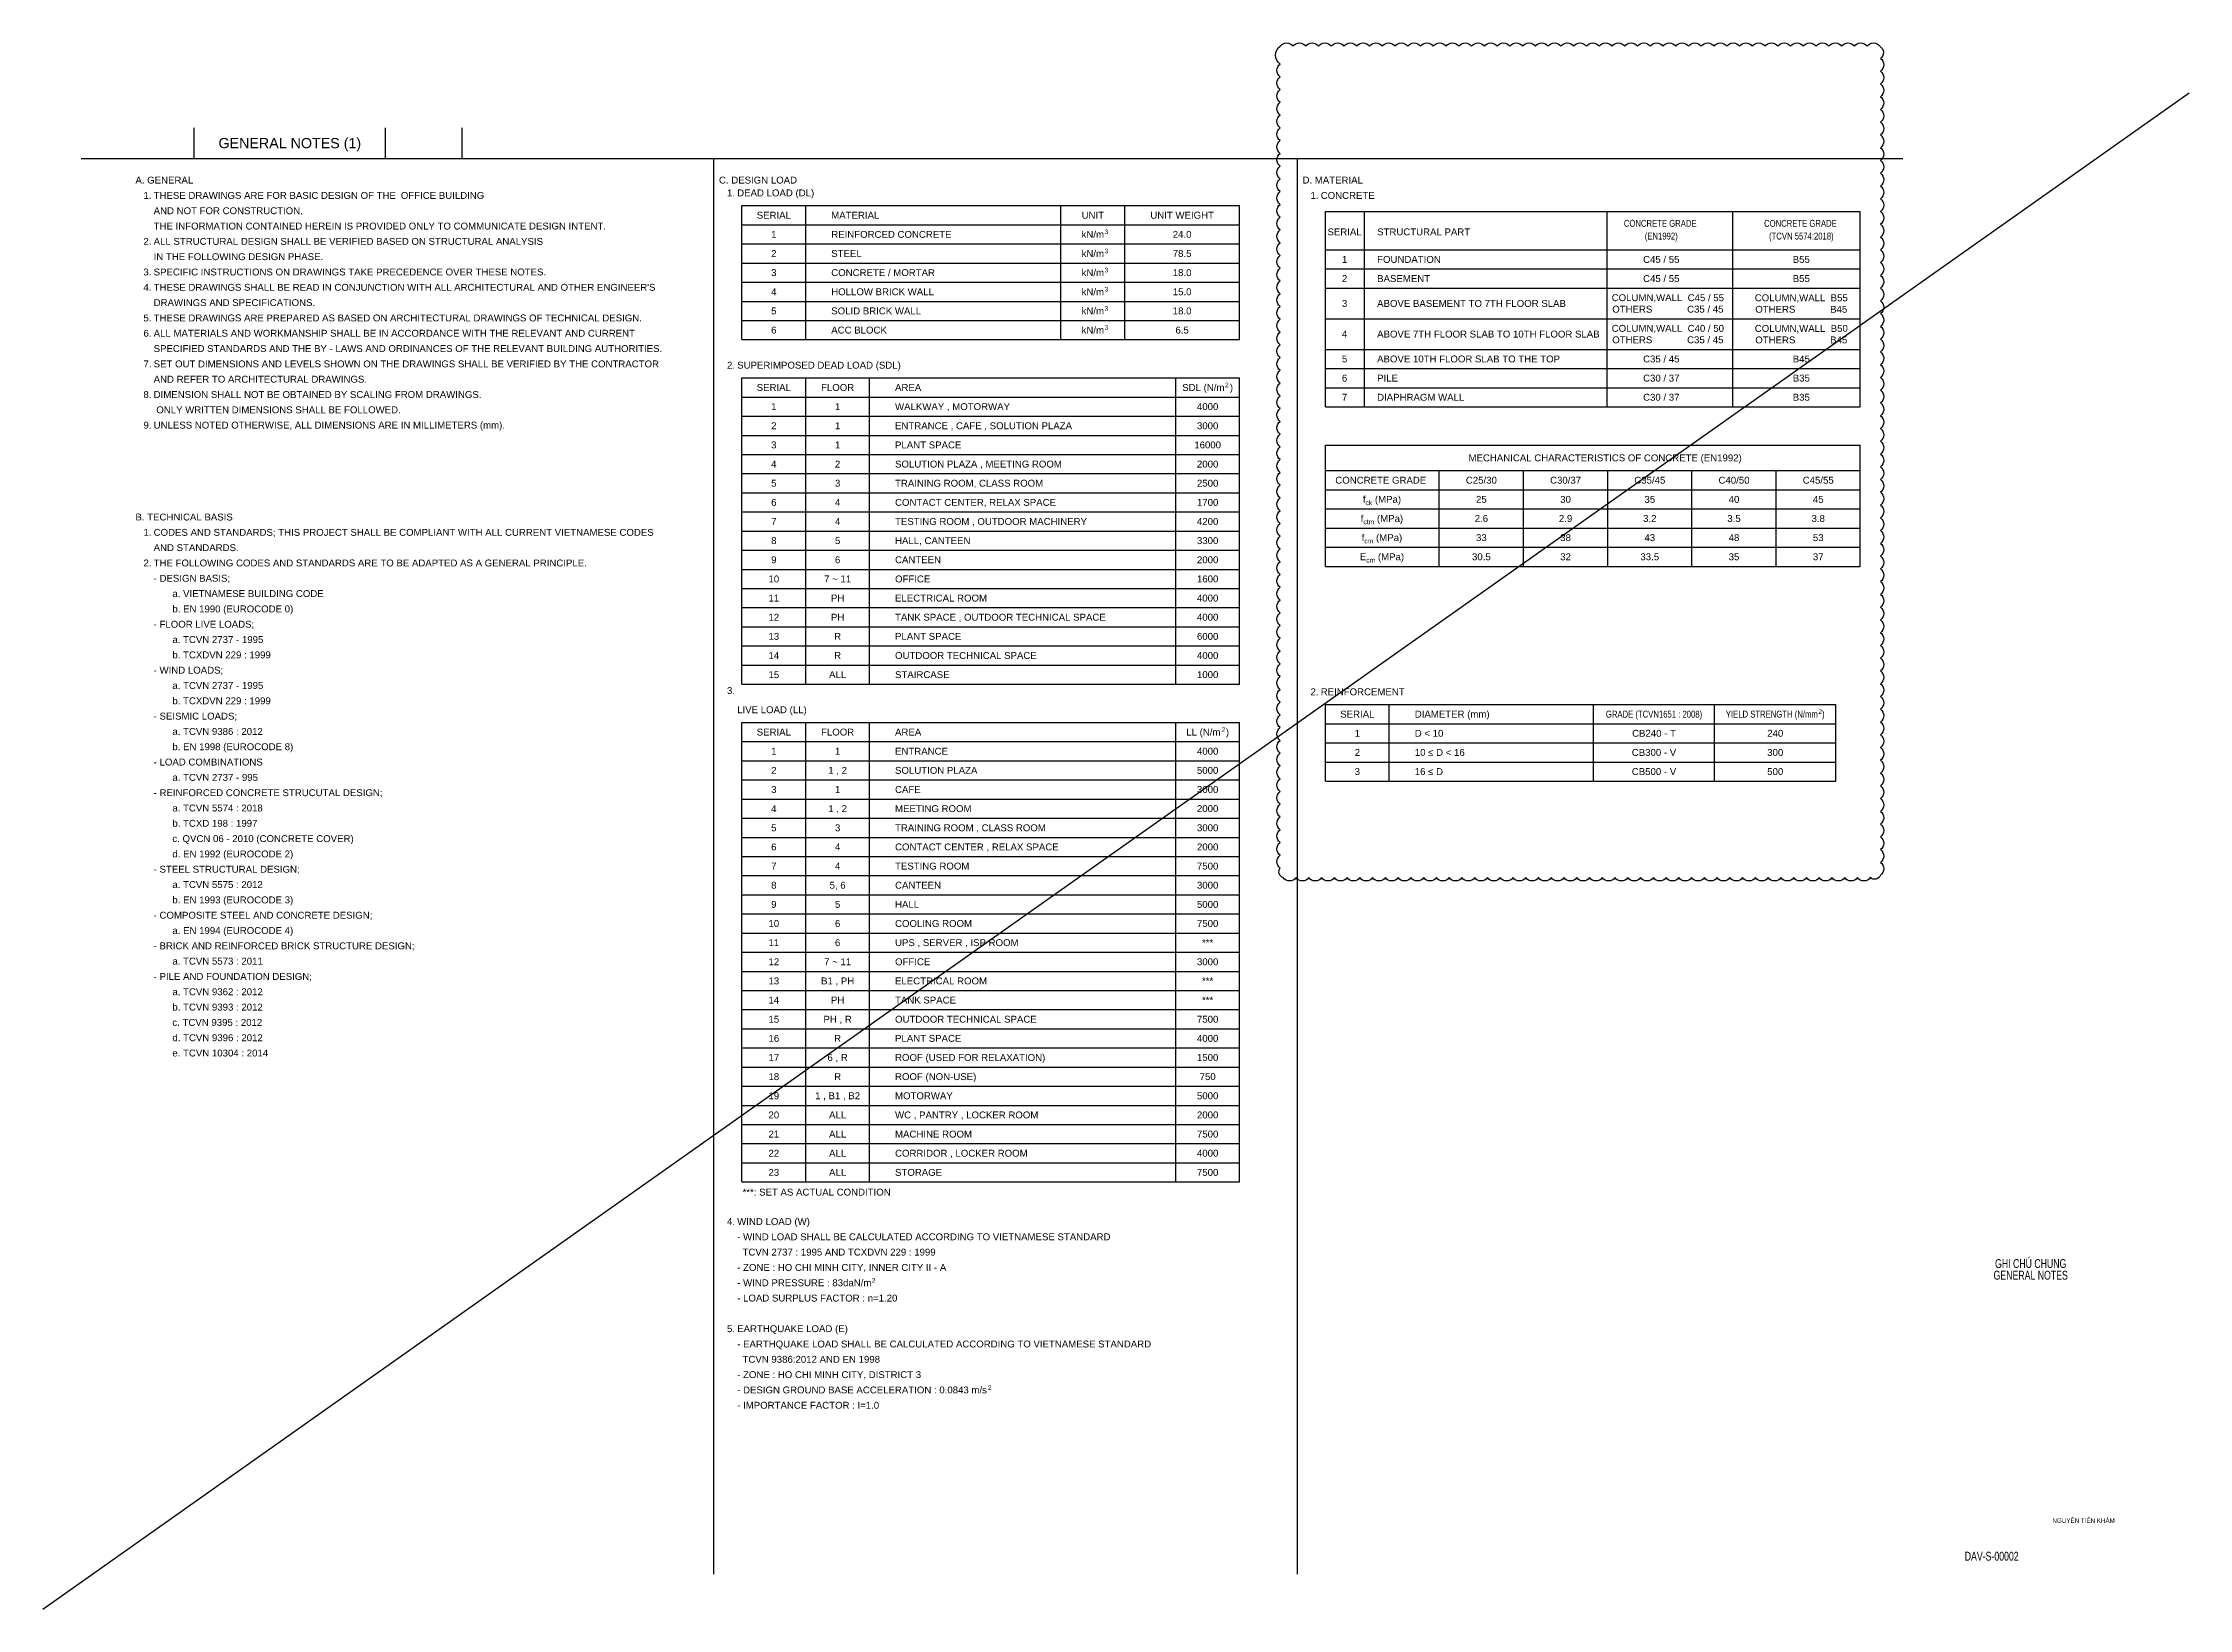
# Model space of a CAD drawing. Header units: millimetres. Extents: x -241424 to 696054, y -125618 to 93710.
# Drawn here: x -81274 to 2826, y -2 to 61357 of the extents above; entities that cross this region are included whole.
import ezdxf
from ezdxf.enums import TextEntityAlignment as Align

# ---------------------------------------------------------------- set-up
doc = ezdxf.new("R2010")
doc.units = ezdxf.units.MM
doc.header["$LTSCALE"] = 7
doc.layers.get('Defpoints').update_dxf_attribs({"color": 6, "linetype": 'CONTINUOUS'})
for name, color, linetype in [('CDC -TEXT KHUNG', 7, 'CONTINUOUS'), ('CDC_06_TEXT', 2, 'CONTINUOUS'), ('WAKU1', 5, 'CONTINUOUS'), ('WAKU2', 4, 'CONTINUOUS')]:
    doc.layers.add(name, color=color, linetype=linetype)
doc.layers.add('KCS_Plotter', color=11, linetype='CONTINUOUS', plot=False)
doc.styles.add('BIGTEXT', font='arial.ttf', dxfattribs={"width": 0.7})
doc.styles.add('DAVI', font='arial.ttf')
doc.styles.add('DAVI-0.8', font='arial.ttf', dxfattribs={"width": 0.8})
doc.styles.add('KT CDC', font='arial.ttf', dxfattribs={"width": 0.85, "height": 200})
doc.styles.add('SMTEXT', font='arial.ttf', dxfattribs={"width": 0.75})

msp = doc.modelspace()

# ---------------------------------------------------------------- texts
at = {"layer": 'CDC -TEXT KHUNG', "style": 'KT CDC', "width": 0.85}
msp.add_text('NGUYỄN TIẾN KHẢM', height=180, dxfattribs=at).set_placement((-2529.8, 3376))
at = {"layer": 'CDC_06_TEXT', "style": 'DAVI'}
for s, height, p in [('GENERAL NOTES (1)', 400, (-71599.2, 57432.3)), ('SERIAL', 270, (-52632.6, 54607.3)), ('UNIT', 270, (-40132.6, 54607.3)), ('UNIT WEIGHT', 270, (-36632.6, 54607.3)), ('1', 270, (-52632.6, 53857.3)), ('kN/m', 270, (-40132.6, 53857.3)), ('3', 180, (-39598.9, 53957.3)), ('24.0', 270, (-36632.6, 53857.3)), ('SERIAL', 270, (-30265.9, 53954.2)), ('2', 270, (-52632.6, 53107.3)), ('kN/m', 270, (-40132.6, 53107.3)), ('3', 180, (-39598.9, 53207.3)), ('78.5', 270, (-36632.6, 53107.3)), ('1', 270, (-30265.9, 52875.3)), ('C45 / 55', 270, (-17856.3, 52875.3)), ('B55', 270, (-12370.6, 52875.3)), ('3', 270, (-52632.6, 52357.3)), ('kN/m', 270, (-40132.6, 52357.3)), ('3', 180, (-39598.9, 52457.3)), ('18.0', 270, (-36632.6, 52357.3)), ('2', 270, (-30265.9, 52125.3)), ('C45 / 55', 270, (-17856.3, 52125.3)), ('B55', 270, (-12370.6, 52125.3)), ('4', 270, (-52632.6, 51607.3)), ('kN/m', 270, (-40132.6, 51607.3)), ('3', 180, (-39598.9, 51707.3)), ('15.0', 270, (-36632.6, 51607.3)), ('COLUMN,WALL  C45 / 55', 270, (-17598.9, 51375.3)), ('COLUMN,WALL  B55', 270, (-12370.6, 51371.1)), ('5', 270, (-52632.6, 50857.3)), ('kN/m', 270, (-40132.6, 50857.3)), ('3', 180, (-39598.9, 50957.3)), ('18.0', 270, (-36632.6, 50857.3)), ('3', 270, (-30265.9, 51150.3)), ('OTHERS             C35 / 45', 270, (-17598.9, 50925.3)), ('OTHERS             B45', 270, (-12370.6, 50921.1)), ('6', 270, (-52632.6, 50107.3)), ('kN/m', 270, (-40132.6, 50107.3)), ('3', 180, (-39598.9, 50207.3)), ('6.5', 270, (-36632.6, 50107.3)), ('4', 270, (-30265.9, 49950.3)), ('COLUMN,WALL  C40 / 50', 270, (-17598.9, 50175.3)), ('OTHERS             C35 / 45', 270, (-17598.9, 49725.3)), ('COLUMN,WALL  B50', 270, (-12369.2, 50171.1)), ('OTHERS             B45', 270, (-12370.6, 49721.1)), ('5', 270, (-30265.9, 48975.3)), ('C35 / 45', 270, (-17856.3, 48975.3)), ('B45', 270, (-12370.6, 48975.3)), ('SERIAL', 270, (-52632.6, 47857.3)), ('FLOOR', 270, (-50132.6, 47857.3)), ('SDL (N/m  )', 270, (-35632.6, 47857.3)), ('2', 180, (-34881.5, 47957.3)), ('6', 270, (-30265.9, 48225.3)), ('C30 / 37', 270, (-17856.3, 48225.3)), ('B35', 270, (-12369.2, 48225.3)), ('1', 270, (-52632.6, 47107.3)), ('1', 270, (-50132.6, 47107.3)), ('4000', 270, (-35632.6, 47107.3)), ('7', 270, (-30265.9, 47475.3)), ('C30 / 37', 270, (-17856.3, 47475.3)), ('B35', 270, (-12369.2, 47475.3)), ('2', 270, (-52632.6, 46357.3)), ('1', 270, (-50132.6, 46357.3)), ('3000', 270, (-35632.6, 46357.3)), ('3', 270, (-52632.6, 45607.3)), ('1', 270, (-50132.6, 45607.3)), ('16000', 270, (-35632.6, 45607.3)), ('4', 270, (-52632.6, 44857.3)), ('2', 270, (-50132.6, 44857.3)), ('2000', 270, (-35632.6, 44857.3)), ('MECHANICAL CHARACTERISTICS OF CONCRETE (EN1992)', 270, (-20056.3, 45100.3)), ('5', 270, (-52632.6, 44107.3)), ('3', 270, (-50132.6, 44107.3)), ('2500', 270, (-35632.6, 44107.3)), ('CONCRETE GRADE ', 270, (-28796, 44225.3)), ('C25/30', 270, (-24906.3, 44225.3)), ('C30/37', 270, (-21606.3, 44225.3)), ('C35/45', 270, (-18306.3, 44225.3)), ('C40/50', 270, (-15006.3, 44225.3)), ('C45/55', 270, (-11706.3, 44225.3)), ('6', 270, (-52632.6, 43357.3)), ('4', 270, (-50132.6, 43357.3)), ('1700', 270, (-35632.6, 43357.3)), ('25', 270, (-24906.3, 43475.3)), ('30', 270, (-21606.3, 43475.3)), ('35', 270, (-18306.3, 43475.3)), ('40', 270, (-15006.3, 43475.3)), ('45', 270, (-11706.3, 43475.3)), ('7', 270, (-52632.6, 42607.3)), ('4', 270, (-50132.6, 42607.3)), ('4200', 270, (-35632.6, 42607.3)), ('2.6', 270, (-24906.3, 42725.3)), ('33', 270, (-24906.3, 41975.3)), ('2.9', 270, (-21606.3, 42725.3)), ('38', 270, (-21606.3, 41975.3)), ('3.2', 270, (-18306.3, 42725.3)), ('43', 270, (-18306.3, 41975.3)), ('3.5', 270, (-15006.3, 42725.3)), ('48', 270, (-15006.3, 41975.3)), ('3.8', 270, (-11706.3, 42725.3)), ('53', 270, (-11706.3, 41975.3)), ('8', 270, (-52632.6, 41857.3)), ('9', 270, (-52632.6, 41107.3)), ('5', 270, (-50132.6, 41857.3)), ('6', 270, (-50132.6, 41107.3)), ('3300', 270, (-35632.6, 41857.3)), ('2000', 270, (-35632.6, 41107.3)), ('30.5', 270, (-24906.3, 41225.3)), ('32', 270, (-21606.3, 41225.3)), ('33.5', 270, (-18306.3, 41225.3)), ('35', 270, (-15006.3, 41225.3)), ('37', 270, (-11706.3, 41225.3)), ('10', 270, (-52632.6, 40357.3)), ('7 ~ 11', 270, (-50132.6, 40357.3)), ('1600', 270, (-35632.6, 40357.3)), ('11', 270, (-52632.6, 39607.3)), ('PH', 270, (-50132.6, 39607.3)), ('4000', 270, (-35632.6, 39607.3)), ('12', 270, (-52632.6, 38857.3)), ('PH', 270, (-50132.6, 38857.3)), ('4000', 270, (-35632.6, 38857.3)), ('13', 270, (-52632.6, 38107.3)), ('R', 270, (-50132.6, 38107.3)), ('6000', 270, (-35632.6, 38107.3)), ('14', 270, (-52632.6, 37357.3)), ('R', 270, (-50132.6, 37357.3)), ('4000', 270, (-35632.6, 37357.3)), ('15', 270, (-52632.6, 36607.3)), ('ALL', 270, (-50132.6, 36607.3)), ('1000', 270, (-35632.6, 36607.3)), ('SERIAL', 270, (-52632.6, 34357.3)), ('FLOOR', 270, (-50132.6, 34357.3)), ('LL (N/m  )', 270, (-35632.6, 34357.3)), ('2', 180, (-35011.5, 34457.3)), ('SERIAL', 270, (-29765.9, 35059.4)), ('2', 180, (-11627, 35159.4)), ('1', 270, (-52632.6, 33607.3)), ('1', 270, (-50132.6, 33607.3)), ('4000', 270, (-35632.6, 33607.3)), ('2', 270, (-29765.9, 33559.4)), ('1', 270, (-29765.9, 34309.4)), ('CB300 - V', 270, (-18140.9, 33559.4)), ('CB240 - T', 270, (-18140.9, 34309.4)), ('300', 270, (-13390.9, 33559.4)), ('240', 270, (-13390.9, 34309.4)), ('2', 270, (-52632.6, 32857.3)), ('1 , 2', 270, (-50132.6, 32857.3)), ('5000', 270, (-35632.6, 32857.3)), ('3', 270, (-29765.9, 32809.4)), ('CB500 - V', 270, (-18140.9, 32809.4)), ('500', 270, (-13390.9, 32809.4)), ('3', 270, (-52632.6, 32107.3)), ('1', 270, (-50132.6, 32107.3)), ('3000', 270, (-35632.6, 32107.3)), ('4', 270, (-52632.6, 31357.3)), ('1 , 2', 270, (-50132.6, 31357.3)), ('2000', 270, (-35632.6, 31357.3)), ('5', 270, (-52632.6, 30607.3)), ('3', 270, (-50132.6, 30607.3)), ('3000', 270, (-35632.6, 30607.3)), ('6', 270, (-52632.6, 29857.3)), ('4', 270, (-50132.6, 29857.3)), ('2000', 270, (-35632.6, 29857.3)), ('7', 270, (-52632.6, 29107.3)), ('4', 270, (-50132.6, 29107.3)), ('7500', 270, (-35632.6, 29107.3)), ('8', 270, (-52632.6, 28357.3)), ('5, 6', 270, (-50132.6, 28357.3)), ('3000', 270, (-35632.6, 28357.3)), ('10', 270, (-52632.6, 26857.3)), ('9', 270, (-52632.6, 27607.3)), ('5', 270, (-50132.6, 27607.3)), ('6', 270, (-50132.6, 26857.3)), ('5000', 270, (-35632.6, 27607.3)), ('7500', 270, (-35632.6, 26857.3)), ('11', 270, (-52632.6, 26107.3)), ('6', 270, (-50132.6, 26107.3)), ('***', 270, (-35632.6, 26107.3)), ('12', 270, (-52632.6, 25357.3)), ('7 ~ 11', 270, (-50132.6, 25357.3)), ('3000', 270, (-35632.6, 25357.3)), ('13', 270, (-52632.6, 24607.3)), ('B1 , PH', 270, (-50132.6, 24607.3)), ('***', 270, (-35632.6, 24607.3)), ('14', 270, (-52632.6, 23857.3)), ('PH', 270, (-50132.6, 23857.3)), ('***', 270, (-35632.6, 23857.3)), ('15', 270, (-52632.6, 23107.3)), ('PH , R', 270, (-50132.6, 23107.3)), ('7500', 270, (-35632.6, 23107.3)), ('16', 270, (-52632.6, 22357.3)), ('R', 270, (-50132.6, 22357.3)), ('4000', 270, (-35632.6, 22357.3)), ('17', 270, (-52632.6, 21607.3)), ('6 , R', 270, (-50132.6, 21607.3)), ('1500', 270, (-35632.6, 21607.3)), ('18', 270, (-52632.6, 20857.3)), ('19', 270, (-52632.6, 20107.3)), ('1 , B1 , B2', 270, (-50132.6, 20107.3)), ('R', 270, (-50132.6, 20857.3)), ('5000', 270, (-35632.6, 20107.3)), ('750', 270, (-35632.6, 20857.3)), ('20', 270, (-52632.6, 19357.3)), ('ALL', 270, (-50132.6, 19357.3)), ('2000', 270, (-35632.6, 19357.3)), ('21', 270, (-52632.6, 18607.3)), ('ALL', 270, (-50132.6, 18607.3)), ('7500', 270, (-35632.6, 18607.3)), ('22', 270, (-52632.6, 17857.3)), ('ALL', 270, (-50132.6, 17857.3)), ('4000', 270, (-35632.6, 17857.3)), ('23', 270, (-52632.6, 17107.3)), ('ALL', 270, (-50132.6, 17107.3)), ('7500', 270, (-35632.6, 17107.3)), ('2', 180, (-48719.4, 12872.3)), ('2', 180, (-44170.5, 8672.3))]:
    msp.add_text(s, height=height, dxfattribs=at).set_placement(p, align=Align.MIDDLE_CENTER)
for s, p in [('A. GENERAL', (-77649.2, 55982.3)), ('   1.', (-77649.2, 55382.3)), ('   THESE DRAWINGS ARE FOR BASIC DESIGN OF THE ', (-77249.2, 55382.3)), ('OFFICE BUILDING', (-67249.2, 55382.3)), ('C. DESIGN LOAD', (-54782.6, 55982.3)), ('   1.', (-54782.6, 55482.3)), ('   DEAD LOAD (DL)', (-54382.6, 55482.3)), ('D. MATERIAL', (-31915.9, 55982.3)), ('   1.', (-31915.9, 55382.3)), ('   CONCRETE', (-31515.9, 55382.3)), ('   AND NOT FOR CONSTRUCTION. ', (-77249.2, 54782.3)), ('MATERIAL', (-50382.6, 54607.3)), ('   THE INFORMATION CONTAINED HEREIN IS PROVIDED ONLY TO COMMUNICATE DESIGN INTENT.', (-77249.2, 54182.3)), ('REINFORCED CONCRETE ', (-50382.6, 53857.3)), ('STRUCTURAL PART', (-28990.9, 53954.2)), ('   2.', (-77649.2, 53582.3)), ('   ALL STRUCTURAL DESIGN SHALL BE VERIFIED BASED ON STRUCTURAL ANALYSIS ', (-77249.2, 53582.3)), ('   IN THE FOLLOWING DESIGN PHASE.', (-77249.2, 52982.3)), ('STEEL ', (-50382.6, 53107.3)), ('FOUNDATION', (-28990.9, 52875.3)), ('   3.', (-77649.2, 52382.3)), ('   SPECIFIC INSTRUCTIONS ON DRAWINGS TAKE PRECEDENCE OVER THESE NOTES. ', (-77249.2, 52382.3)), ('CONCRETE / MORTAR', (-50382.6, 52357.3)), ('BASEMENT', (-28990.9, 52125.3)), ('   4.', (-77649.2, 51782.3)), ("   THESE DRAWINGS SHALL BE READ IN CONJUNCTION WITH ALL ARCHITECTURAL AND OTHER ENGINEER'S", (-77249.2, 51782.3)), ('   DRAWINGS AND SPECIFICATIONS.', (-77249.2, 51182.3)), ('HOLLOW BRICK WALL', (-50382.6, 51607.3)), ('   5.', (-77649.2, 50582.3)), ('   THESE DRAWINGS ARE PREPARED AS BASED ON ARCHITECTURAL DRAWINGS OF TECHNICAL DESIGN.  ', (-77249.2, 50582.3)), ('SOLID BRICK WALL', (-50382.6, 50857.3)), ('ABOVE BASEMENT TO 7TH FLOOR SLAB', (-28990.9, 51150.3)), ('   6.', (-77649.2, 49982.3)), ('   ALL MATERIALS AND WORKMANSHIP SHALL BE IN ACCORDANCE WITH THE RELEVANT AND CURRENT ', (-77249.2, 49982.3)), ('ACC BLOCK ', (-50382.6, 50107.3)), ('ABOVE 7TH FLOOR SLAB TO 10TH FLOOR SLAB', (-28990.9, 49950.3)), ('   7.', (-77649.2, 48782.3)), ('   SPECIFIED STANDARDS AND THE BY - LAWS AND ORDINANCES OF THE RELEVANT BUILDING AUTHORITIES.', (-77249.2, 49382.3)), ('   SET OUT DIMENSIONS AND LEVELS SHOWN ON THE DRAWINGS SHALL BE VERIFIED BY THE CONTRACTOR', (-77249.2, 48782.3)), ('   2.', (-54782.6, 48732.3)), ('   SUPERIMPOSED DEAD LOAD (SDL)', (-54382.6, 48732.3)), ('ABOVE 10TH FLOOR SLAB TO THE TOP', (-28990.9, 48975.3)), ('   AND REFER TO ARCHITECTURAL DRAWINGS.', (-77249.2, 48182.3)), ('AREA', (-47882.6, 47857.3)), ('PILE', (-28990.9, 48225.3)), ('   8.', (-77649.2, 47582.3)), ('   DIMENSION SHALL NOT BE OBTAINED BY SCALING FROM DRAWINGS. ', (-77249.2, 47582.3)), ('    ONLY WRITTEN DIMENSIONS SHALL BE FOLLOWED.', (-77249.2, 46982.3)), ('WALKWAY , MOTORWAY', (-47882.6, 47107.3)), ('DIAPHRAGM WALL', (-28990.9, 47475.3)), ('   9.', (-77649.2, 46382.3)), ('   UNLESS NOTED OTHERWISE, ALL DIMENSIONS ARE IN MILLIMETERS (mm).', (-77249.2, 46382.3)), ('ENTRANCE , CAFE , SOLUTION PLAZA', (-47882.6, 46357.3)), ('PLANT SPACE', (-47882.6, 45607.3)), ('SOLUTION PLAZA , MEETING ROOM', (-47882.6, 44857.3)), ('TRAINING ROOM, CLASS ROOM', (-47882.6, 44107.3)), ('B. TECHNICAL BASIS', (-77649.2, 42782.3)), ('CONTACT CENTER, RELAX SPACE', (-47882.6, 43357.3)), ('   1.', (-77649.2, 42182.3)), ('   CODES AND STANDARDS; THIS PROJECT SHALL BE COMPLIANT WITH ALL CURRENT VIETNAMESE CODES ', (-77249.2, 42182.3)), ('TESTING ROOM , OUTDOOR MACHINERY', (-47882.6, 42607.3)), ('   AND STANDARDS.', (-77249.2, 41582.3)), ('CANTEEN', (-47882.6, 41107.3)), ('HALL, CANTEEN', (-47882.6, 41857.3)), ('   2.', (-77649.2, 40982.3)), ('   THE FOLLOWING CODES AND STANDARDS ARE TO BE ADAPTED AS A GENERAL PRINCIPLE. ', (-77249.2, 40982.3)), ('   - DESIGN BASIS; ', (-77249.2, 40382.3)), ('OFFICE', (-47882.6, 40357.3)), ('          a. VIETNAMESE BUILDING CODE', (-77249.2, 39782.3)), ('ELECTRICAL ROOM', (-47882.6, 39607.3)), ('   - FLOOR LIVE LOADS;', (-77249.2, 38582.3)), ('          b. EN 1990 (EUROCODE 0)', (-77249.2, 39182.3)), ('TANK SPACE , OUTDOOR TECHNICAL SPACE', (-47882.6, 38857.3)), ('          a. TCVN 2737 - 1995', (-77249.2, 37982.3)), ('PLANT SPACE', (-47882.6, 38107.3)), ('          b. TCXDVN 229 : 1999', (-77249.2, 37382.3)), ('OUTDOOR TECHNICAL SPACE', (-47882.6, 37357.3)), ('   - WIND LOADS; ', (-77249.2, 36782.3)), ('          a. TCVN 2737 - 1995', (-77249.2, 36182.3)), ('STAIRCASE', (-47882.6, 36607.3)), ('          b. TCXDVN 229 : 1999', (-77249.2, 35582.3)), ('   3.', (-54782.6, 35982.3)), ('   LIVE LOAD (LL)', (-54382.6, 35232.3)), ('   2.', (-31915.9, 35934.4)), ('   REINFORCEMENT ', (-31515.9, 35934.4)), ('   - SEISMIC LOADS;', (-77249.2, 34982.3)), ('          a. TCVN 9386 : 2012', (-77249.2, 34382.3)), ('AREA', (-47882.6, 34357.3)), ('DIAMETER (mm)', (-27515.9, 35059.4)), ('          b. EN 1998 (EUROCODE 8)', (-77249.2, 33782.3)), ('ENTRANCE', (-47882.6, 33607.3)), ('10 ≤ D < 16', (-27515.9, 33559.4)), ('D < 10', (-27515.9, 34309.4)), ('   - LOAD COMBINATIONS', (-77249.2, 33182.3)), ('SOLUTION PLAZA', (-47882.6, 32857.3)), ('16 ≤ D ', (-27515.9, 32809.4)), ('   - REINFORCED CONCRETE STRUCUTAL DESIGN; ', (-77249.2, 31982.3)), ('          a. TCVN 2737 - 995', (-77249.2, 32582.3)), ('CAFE', (-47882.6, 32107.3)), ('          a. TCVN 5574 : 2018', (-77249.2, 31382.3)), ('MEETING ROOM', (-47882.6, 31357.3)), ('          c. QVCN 06 - 2010 (CONCRETE COVER)', (-77249.2, 30182.3)), ('          b. TCXD 198 : 1997', (-77249.2, 30782.3)), ('TRAINING ROOM , CLASS ROOM', (-47882.6, 30607.3)), ('          d. EN 1992 (EUROCODE 2)', (-77249.2, 29582.3)), ('CONTACT CENTER , RELAX SPACE', (-47882.6, 29857.3)), ('   - STEEL STRUCTURAL DESIGN; ', (-77249.2, 28982.3)), ('TESTING ROOM', (-47882.6, 29107.3)), ('          a. TCVN 5575 : 2012', (-77249.2, 28382.3)), ('          b. EN 1993 (EUROCODE 3)', (-77249.2, 27782.3)), ('CANTEEN', (-47882.6, 28357.3)), ('   - COMPOSITE STEEL AND CONCRETE DESIGN; ', (-77249.2, 27182.3)), ('COOLING ROOM', (-47882.6, 26857.3)), ('HALL', (-47882.6, 27607.3)), ('   - BRICK AND REINFORCED BRICK STRUCTURE DESIGN; ', (-77249.2, 25982.3)), ('          a. EN 1994 (EUROCODE 4)', (-77249.2, 26582.3)), ('UPS , SERVER , ISP ROOM', (-47882.6, 26107.3)), ('          a. TCVN 5573 : 2011', (-77249.2, 25382.3)), ('OFFICE', (-47882.6, 25357.3)), ('   - PILE AND FOUNDATION DESIGN; ', (-77249.2, 24782.3)), ('ELECTRICAL ROOM', (-47882.6, 24607.3)), ('          a. TCVN 9362 : 2012', (-77249.2, 24182.3)), ('          b. TCVN 9393 : 2012', (-77249.2, 23582.3)), ('TANK SPACE', (-47882.6, 23857.3)), ('          c. TCVN 9395 : 2012', (-77249.2, 22982.3)), ('OUTDOOR TECHNICAL SPACE', (-47882.6, 23107.3)), ('          d. TCVN 9396 : 2012', (-77249.2, 22382.3)), ('          e. TCVN 10304 : 2014', (-77249.2, 21782.3)), ('PLANT SPACE', (-47882.6, 22357.3)), ('ROOF (USED FOR RELAXATION)', (-47882.6, 21607.3)), ('ROOF (NON-USE)', (-47882.6, 20857.3)), ('MOTORWAY', (-47882.6, 20107.3)), ('WC , PANTRY , LOCKER ROOM', (-47882.6, 19357.3)), ('MACHINE ROOM', (-47882.6, 18607.3)), ('CORRIDOR , LOCKER ROOM', (-47882.6, 17857.3)), ('STORAGE', (-47882.6, 17107.3)), ('     ***: SET AS ACTUAL CONDITION', (-54382.6, 16332.3)), ('   4.', (-54782.6, 15182.3)), ('   WIND LOAD (W)', (-54382.6, 15182.3)), ('   - WIND LOAD SHALL BE CALCULATED ACCORDING TO VIETNAMESE STANDARD ', (-54382.6, 14582.3)), ('   - ZONE : HO CHI MINH CITY, INNER CITY II - A', (-54382.6, 13382.3)), ('     TCVN 2737 : 1995 AND TCXDVN 229 : 1999', (-54382.6, 13982.3)), ('   - WIND PRESSURE : 83daN/m', (-54382.6, 12782.3)), ('   - LOAD SURPLUS FACTOR : n=1.20', (-54382.6, 12182.3)), ('   5.', (-54782.6, 10982.3)), ('   EARTHQUAKE LOAD (E)', (-54382.6, 10982.3)), ('   - EARTHQUAKE LOAD SHALL BE CALCULATED ACCORDING TO VIETNAMESE STANDARD ', (-54382.6, 10382.3)), ('   - ZONE : HO CHI MINH CITY, DISTRICT 3', (-54382.6, 9182.3)), ('     TCVN 9386:2012 AND EN 1998', (-54382.6, 9782.3)), ('   - DESIGN GROUND BASE ACCELERATION : 0.0843 m/s', (-54382.6, 8582.3)), ('   - IMPORTANCE FACTOR : I=1.0', (-54382.6, 7982.3))]:
    msp.add_text(s, height=270, dxfattribs=at).set_placement(p, align=Align.MIDDLE_LEFT)
at = {"layer": 'CDC_06_TEXT', "style": 'DAVI-0.8', "width": 0.8}
for s, p in [('CONCRETE GRADE ', (-17856.3, 54289.6)), ('(EN1992)', (-17856.3, 53789.6)), ('CONCRETE GRADE ', (-12362.4, 54289.6)), ('(TCVN 5574:2018)', (-12368, 53789.6)), ('GRADE (TCVN1651 : 2008)', (-18140.9, 35059.4)), ('YIELD STRENGTH (N/mm  )', (-13390.9, 35059.4))]:
    msp.add_text(s, height=270, dxfattribs=at).set_placement(p, align=Align.MIDDLE_CENTER)
at = {"layer": 'CDC_06_TEXT', "color": 4, "style": 'BIGTEXT', "width": 0.7}
for s, p in [('GHI CHÚ CHUNG', (-3379.8, 13577.2)), ('GENERAL NOTES', (-3379.8, 13077.2))]:
    msp.add_text(s, height=350, dxfattribs=at).set_placement(p, align=Align.MIDDLE)
at = {"layer": 'CDC_06_TEXT', "color": 2, "linetype": 'ByBlock', "style": 'SMTEXT', "width": 0.7}
msp.add_text('DAV-S-00002', height=350, dxfattribs=at).set_placement((-4908.7, 2069), align=Align.MIDDLE)
at = {"layer": 'CDC_06_TEXT', "char_height": 270, "width": 2338.126, "attachment_point": 2, "style": 'DAVI'}
for s, insert in [('\\A1;f{\\H0.7x;\\S^ ck;} (MPa)', (-28802, 43610.3)), ('\\A1;f{\\H0.7x;\\S^ ctm;} (MPa)', (-28802, 42860.3)), ('\\A1;f{\\H0.7x;\\S^ cm;} (MPa)', (-28802, 42110.3)), ('\\A1;E{\\H0.7x;\\S^ cm;} (MPa)', (-28802, 41360.3))]:
    msp.add_mtext(s, dxfattribs=dict(at, insert=insert))

# ---------------------------------------------------------------- linework, layer by layer
at = {"layer": 'Defpoints', "color": 1}
msp.add_lwpolyline([(-32790.1, 61227, -0.5205671), (-32290.1, 61227, -0.5205671), (-31790.1, 61227, -0.5205671), (-31290.1, 61227, -0.5205671), (-30790.1, 61227, -0.5205671), (-30290.1, 61227, -0.5205671), (-29790.1, 61227, -0.5205671), (-29290.1, 61227, -0.5205671), (-28790.1, 61227, -0.5205671), (-28290.1, 61227, -0.5205671), (-27790.1, 61227, -0.5205671), (-27290.1, 61227, -0.5205671), (-26790.1, 61227, -0.5205671), (-26290.1, 61227, -0.5205671), (-25790.1, 61227, -0.5205671), (-25290.1, 61227, -0.5205671), (-24790.1, 61227, -0.5205671), (-24290.1, 61227, -0.5205671), (-23790.1, 61227, -0.5205671), (-23290.1, 61227, -0.5205671), (-22790.1, 61227, -0.5205671), (-22290.1, 61227, -0.5205671), (-21790.1, 61227, -0.5205671), (-21290.1, 61227, -0.5205671), (-20790.1, 61227, -0.5205671), (-20290.1, 61227, -0.5205671), (-19790.1, 61227, -0.5205671), (-19290.1, 61227, -0.5205671), (-18790.1, 61227, -0.5205671), (-18290.1, 61227, -0.5205671), (-17790.1, 61227, -0.5205671), (-17290.1, 61227, -0.5205671), (-16790.1, 61227, -0.5205671), (-16290.1, 61227, -0.5205671), (-15790.1, 61227, -0.5205671), (-15290.1, 61227, -0.5205671), (-14790.1, 61227, -0.5205671), (-14290.1, 61227, -0.5205671), (-13790.1, 61227, -0.5205671), (-13290.1, 61227, -0.5205671), (-12790.1, 61227, -0.5205671), (-12290.1, 61227, -0.5205671), (-11790.1, 61227, -0.5205671), (-11290.1, 61227, -0.5205671), (-10790.1, 61227, -0.5205671), (-10290.1, 61227, -0.5205671), (-9790.1, 61227, -0.5205671), (-9290.1, 61227, -0.5205671), (-9265.6, 60751.4, -0.5205671), (-9265.6, 60251.4, -0.5205671), (-9265.6, 59751.4, -0.5205671), (-9265.6, 59251.4, -0.5205671), (-9265.6, 58751.4, -0.5205671), (-9265.6, 58251.4, -0.5205671), (-9265.6, 57751.4, -0.5205671), (-9265.6, 57251.4, -0.5205671), (-9265.6, 56751.4, -0.5205671), (-9265.6, 56251.4, -0.5205671), (-9265.6, 55751.4, -0.5205671), (-9265.6, 55251.4, -0.5205671), (-9265.6, 54751.4, -0.5205671), (-9265.6, 54251.4, -0.5205671), (-9265.6, 53751.4, -0.5205671), (-9265.6, 53251.4, -0.5205671), (-9265.6, 52751.4, -0.5205671), (-9265.6, 52251.4, -0.5205671), (-9265.6, 51751.4, -0.5205671), (-9265.6, 51251.4, -0.5205671), (-9265.6, 50751.4, -0.5205671), (-9265.6, 50251.4, -0.5205671), (-9265.6, 49751.4, -0.5205671), (-9265.6, 49251.4, -0.5205671), (-9265.6, 48751.4, -0.5205671), (-9265.6, 48251.4, -0.5205671), (-9265.6, 47751.4, -0.5205671), (-9265.6, 47251.4, -0.5205671), (-9265.6, 46751.4, -0.5205671), (-9265.6, 46251.4, -0.5205671), (-9265.6, 45751.4, -0.5205671), (-9265.6, 45251.4, -0.5205671), (-9265.6, 44751.4, -0.5205671), (-9265.6, 44251.4, -0.5205671), (-9265.6, 43751.4, -0.5205671), (-9265.6, 43251.4, -0.5205671), (-9265.6, 42751.4, -0.5205671), (-9265.6, 42251.4, -0.5205671), (-9265.6, 41751.4, -0.5205671), (-9265.6, 41251.4, -0.5205671), (-9265.6, 40751.4, -0.5205671), (-9265.6, 40251.4, -0.5205671), (-9265.6, 39751.4, -0.5205671), (-9265.6, 39251.4, -0.5205671), (-9265.6, 38751.4, -0.5205671), (-9265.6, 38251.4, -0.5205671), (-9265.6, 37751.4, -0.5205671), (-9265.6, 37251.4, -0.5205671), (-9265.6, 36751.4, -0.5205671), (-9265.6, 36251.4, -0.5205671), (-9265.6, 35751.4, -0.5205671), (-9265.6, 35251.4, -0.5205671), (-9265.6, 34751.4, -0.5205671), (-9265.6, 34251.4, -0.5205671), (-9265.6, 33751.4, -0.5205671), (-9265.6, 33251.4, -0.5205671), (-9265.6, 32751.4, -0.5205671), (-9265.6, 32251.4, -0.5205671), (-9265.6, 31751.4, -0.5205671), (-9265.6, 31251.4, -0.5205671), (-9265.6, 30751.4, -0.5205671), (-9265.6, 30251.4, -0.5205671), (-9265.6, 29751.4, -0.5205671), (-9265.6, 29251.4, -0.5205671), (-9265.6, 28751.4, -0.5205671), (-9667.5, 28653.3, -0.5205671), (-10167.5, 28653.3, -0.5205671), (-10667.5, 28653.3, -0.5205671), (-11167.5, 28653.3, -0.5205671), (-11667.5, 28653.3, -0.5205671), (-12167.5, 28653.3, -0.5205671), (-12667.5, 28653.3, -0.5205671), (-13167.5, 28653.3, -0.5205671), (-13667.5, 28653.3, -0.5205671), (-14167.5, 28653.3, -0.5205671), (-14667.5, 28653.3, -0.5205671), (-15167.5, 28653.3, -0.5205671), (-15667.5, 28653.3, -0.5205671), (-16167.5, 28653.3, -0.5205671), (-16667.5, 28653.3, -0.5205671), (-17167.5, 28653.3, -0.5205671), (-17667.5, 28653.3, -0.5205671), (-18167.5, 28653.3, -0.5205671), (-18667.5, 28653.3, -0.5205671), (-19167.5, 28653.3, -0.5205671), (-19667.5, 28653.3, -0.5205671), (-20167.5, 28653.3, -0.5205671), (-20667.5, 28653.3, -0.5205671), (-21167.5, 28653.3, -0.5205671), (-21667.5, 28653.3, -0.5205671), (-22167.5, 28653.3, -0.5205671), (-22667.5, 28653.3, -0.5205671), (-23167.5, 28653.3, -0.5205671), (-23667.5, 28653.3, -0.5205671), (-24167.5, 28653.3, -0.5205671), (-24667.5, 28653.3, -0.5205671), (-25167.5, 28653.3, -0.5205671), (-25667.5, 28653.3, -0.5205671), (-26167.5, 28653.3, -0.5205671), (-26667.5, 28653.3, -0.5205671), (-27167.5, 28653.3, -0.5205671), (-27667.5, 28653.3, -0.5205671), (-28167.5, 28653.3, -0.5205671), (-28667.5, 28653.3, -0.5205671), (-29167.5, 28653.3, -0.5205671), (-29667.5, 28653.3, -0.5205671), (-30167.5, 28653.3, -0.5205671), (-30667.5, 28653.3, -0.5205671), (-31167.5, 28653.3, -0.5205671), (-31667.5, 28653.3, -0.5205671), (-32167.5, 28653.3, -0.5205671), (-32667.5, 28653.3, -0.5205671), (-32790.1, 29030.7, -0.5205671), (-32790.1, 29530.7, -0.5205671), (-32790.1, 30030.7, -0.5205671), (-32790.1, 30530.7, -0.5205671), (-32790.1, 31030.7, -0.5205671), (-32790.1, 31530.7, -0.5205671), (-32790.1, 32030.7, -0.5205671), (-32790.1, 32530.7, -0.5205671), (-32790.1, 33030.7, -0.5205671), (-32790.1, 33530.7, -0.5205671), (-32790.1, 34030.7, -0.5205671), (-32790.1, 34530.7, -0.5205671), (-32790.1, 35030.7, -0.5205671), (-32790.1, 35530.7, -0.5205671), (-32790.1, 36030.7, -0.5205671), (-32790.1, 36530.7, -0.5205671), (-32790.1, 37030.7, -0.5205671), (-32790.1, 37530.7, -0.5205671), (-32790.1, 38030.7, -0.5205671), (-32790.1, 38530.7, -0.5205671), (-32790.1, 39030.7, -0.5205671), (-32790.1, 39530.7, -0.5205671), (-32790.1, 40030.7, -0.5205671), (-32790.1, 40530.7, -0.5205671), (-32790.1, 41030.7, -0.5205671), (-32790.1, 41530.7, -0.5205671), (-32790.1, 42030.7, -0.5205671), (-32790.1, 42530.7, -0.5205671), (-32790.1, 43030.7, -0.5205671), (-32790.1, 43530.7, -0.5205671), (-32790.1, 44030.7, -0.5205671), (-32790.1, 44530.7, -0.5205671), (-32790.1, 45030.7, -0.5205671), (-32790.1, 45530.7, -0.5205671), (-32790.1, 46030.7, -0.5205671), (-32790.1, 46530.7, -0.5205671), (-32790.1, 47030.7, -0.5205671), (-32790.1, 47530.7, -0.5205671), (-32790.1, 48030.7, -0.5205671), (-32790.1, 48530.7, -0.5205671), (-32790.1, 49030.7, -0.5205671), (-32790.1, 49530.7, -0.5205671), (-32790.1, 50030.7, -0.5205671), (-32790.1, 50530.7, -0.5205671), (-32790.1, 51030.7, -0.5205671), (-32790.1, 51530.7, -0.5205671), (-32790.1, 52030.7, -0.5205671), (-32790.1, 52530.7, -0.5205671), (-32790.1, 53030.7, -0.5205671), (-32790.1, 53530.7, -0.5205671), (-32790.1, 54030.7, -0.5205671), (-32790.1, 54530.7, -0.5205671), (-32790.1, 55030.7, -0.5205671), (-32790.1, 55530.7, -0.5205671), (-32790.1, 56030.7, -0.5205671), (-32790.1, 56530.7, -0.5205671), (-32790.1, 57030.7, -0.5205671), (-32790.1, 57530.7, -0.5205671), (-32790.1, 58030.7, -0.5205671), (-32790.1, 58530.7, -0.5205671), (-32790.1, 59030.7, -0.5205671), (-32790.1, 59530.7, -0.5205671), (-32790.1, 60030.7, -0.5205671), (-32790.1, 60530.7, -0.5205671)], format="xyb", close=True, dxfattribs=at)
at = {"layer": 'KCS_Plotter'}
msp.add_line((-81274, -2.5), (2826, 59397.5), dxfattribs=at)
at = {"layer": 'WAKU1'}
for p, q in [((-75349.2, 56832.3), (-75349.2, 58032.3)), ((-67849.2, 56832.3), (-67849.2, 58032.3)), ((-64849.2, 56832.3), (-64849.2, 58032.3)), ((-79774, 56832.3), (-8386, 56832.3)), ((-54982.6, 1362.7), (-54982.6, 56832.3)), ((-32115.9, 1362.7), (-32115.9, 56832.3))]:
    msp.add_line(p, q, dxfattribs=at)
at = {"layer": 'WAKU2'}
for p, q in [((-53882.6, 54982.3), (-34382.6, 54982.3)), ((-53882.6, 49732.3), (-53882.6, 54982.3)), ((-51382.6, 49732.3), (-51382.6, 54982.3)), ((-41382.6, 49732.3), (-41382.6, 54982.3)), ((-38882.6, 49732.3), (-38882.6, 54982.3)), ((-34382.6, 49732.3), (-34382.6, 54982.3)), ((-31015.9, 47100.3), (-31015.9, 54750.3)), ((-31015.9, 54750.3), (-10056.3, 54750.3)), ((-29490.9, 47100.3), (-29490.9, 54750.3)), ((-19981.4, 47100.3), (-19981.4, 54750.3)), ((-15056.3, 47100.3), (-15056.3, 54750.3)), ((-10056.3, 47100.3), (-10056.3, 54750.3)), ((-53882.6, 54232.3), (-34382.6, 54232.3)), ((-53882.6, 53482.3), (-34382.6, 53482.3)), ((-31015.9, 53250.3), (-10056.3, 53250.3)), ((-53882.6, 52732.3), (-34382.6, 52732.3)), ((-31015.9, 52500.3), (-10056.3, 52500.3)), ((-53882.6, 51982.3), (-34382.6, 51982.3)), ((-31015.9, 51750.3), (-10056.3, 51750.3)), ((-53882.6, 51232.3), (-34382.6, 51232.3)), ((-53882.6, 50482.3), (-34382.6, 50482.3)), ((-31015.9, 50550.3), (-10056.3, 50550.3)), ((-53882.6, 49732.3), (-34382.6, 49732.3)), ((-31015.9, 49350.3), (-10056.3, 49350.3)), ((-53882.6, 48232.3), (-34382.6, 48232.3)), ((-53882.6, 36232.3), (-53882.6, 48232.3)), ((-51382.6, 36232.3), (-51382.6, 48232.3)), ((-48882.6, 36232.3), (-48882.6, 48232.3)), ((-36882.6, 36232.3), (-36882.6, 48232.3)), ((-34382.6, 36232.3), (-34382.6, 48232.3)), ((-31015.9, 48600.3), (-10056.3, 48600.3)), ((-53882.6, 47482.3), (-34382.6, 47482.3)), ((-31015.9, 47850.3), (-10056.3, 47850.3)), ((-31015.9, 47100.3), (-10056.3, 47100.3)), ((-53882.6, 46732.3), (-34382.6, 46732.3)), ((-53882.6, 45982.3), (-34382.6, 45982.3)), ((-31015.9, 45600.3), (-10056.3, 45600.3)), ((-31015.9, 40850.3), (-31015.9, 45600.3)), ((-10056.3, 40850.3), (-10056.3, 45600.3)), ((-53882.6, 45232.3), (-34382.6, 45232.3)), ((-31015.9, 44600.3), (-10056.3, 44600.3)), ((-26556.3, 40850.3), (-26556.3, 44600.3)), ((-23256.3, 40850.3), (-23256.3, 44600.3)), ((-19956.3, 40850.3), (-19956.3, 44600.3)), ((-16656.3, 40850.3), (-16656.3, 44600.3)), ((-13356.3, 40850.3), (-13356.3, 44600.3)), ((-53882.6, 44482.3), (-34382.6, 44482.3)), ((-53882.6, 43732.3), (-34382.6, 43732.3)), ((-31015.9, 43850.3), (-10056.3, 43850.3)), ((-53882.6, 42982.3), (-34382.6, 42982.3)), ((-31015.9, 43100.3), (-10056.3, 43100.3)), ((-53882.6, 42232.3), (-34382.6, 42232.3)), ((-31015.9, 42350.3), (-10056.3, 42350.3)), ((-53882.6, 41482.3), (-34382.6, 41482.3)), ((-31015.9, 41600.3), (-10056.3, 41600.3)), ((-53882.6, 40732.3), (-34382.6, 40732.3)), ((-31015.9, 40850.3), (-10056.3, 40850.3)), ((-53882.6, 39982.3), (-34382.6, 39982.3)), ((-53882.6, 39232.3), (-34382.6, 39232.3)), ((-53882.6, 39232.3), (-34382.6, 39232.3)), ((-53882.6, 38482.3), (-34382.6, 38482.3)), ((-53882.6, 37732.3), (-34382.6, 37732.3)), ((-53882.6, 36982.3), (-34382.6, 36982.3)), ((-53882.6, 36232.3), (-34382.6, 36232.3)), ((-31015.9, 35434.4), (-11015.9, 35434.4)), ((-31015.9, 32434.4), (-31015.9, 35434.4)), ((-28515.9, 32434.4), (-28515.9, 35434.4)), ((-20515.9, 32434.4), (-20515.9, 35434.4)), ((-15765.9, 32434.4), (-15765.9, 35434.4)), ((-11015.9, 32434.4), (-11015.9, 35434.4)), ((-53882.6, 34732.3), (-34382.6, 34732.3)), ((-53882.6, 16732.3), (-53882.6, 34732.3)), ((-51382.6, 16732.3), (-51382.6, 34732.3)), ((-48882.6, 16732.3), (-48882.6, 34732.3)), ((-36882.6, 16732.3), (-36882.6, 34732.3)), ((-34382.6, 16732.3), (-34382.6, 34732.3)), ((-31015.9, 34684.4), (-11015.9, 34684.4)), ((-53882.6, 33982.3), (-34382.6, 33982.3)), ((-31015.9, 33934.4), (-11015.9, 33934.4)), ((-53882.6, 33232.3), (-34382.6, 33232.3)), ((-31015.9, 33184.4), (-11015.9, 33184.4)), ((-53882.6, 32482.3), (-34382.6, 32482.3)), ((-31015.9, 32434.4), (-11015.9, 32434.4)), ((-53882.6, 31732.3), (-34382.6, 31732.3)), ((-53882.6, 30982.3), (-34382.6, 30982.3)), ((-53882.6, 30232.3), (-34382.6, 30232.3)), ((-53882.6, 29482.3), (-34382.6, 29482.3)), ((-53882.6, 28732.3), (-34382.6, 28732.3)), ((-53882.6, 27982.3), (-34382.6, 27982.3)), ((-53882.6, 27232.3), (-34382.6, 27232.3)), ((-53882.6, 26482.3), (-34382.6, 26482.3)), ((-53882.6, 26482.3), (-34382.6, 26482.3)), ((-53882.6, 25732.3), (-34382.6, 25732.3)), ((-53882.6, 24982.3), (-34382.6, 24982.3)), ((-53882.6, 24232.3), (-34382.6, 24232.3)), ((-53882.6, 23482.3), (-34382.6, 23482.3)), ((-53882.6, 22732.3), (-34382.6, 22732.3)), ((-53882.6, 21982.3), (-34382.6, 21982.3)), ((-53882.6, 21232.3), (-34382.6, 21232.3)), ((-53882.6, 20482.3), (-34382.6, 20482.3)), ((-53882.6, 19732.3), (-34382.6, 19732.3)), ((-53882.6, 18982.3), (-34382.6, 18982.3)), ((-53882.6, 18982.3), (-34382.6, 18982.3)), ((-53882.6, 18232.3), (-34382.6, 18232.3)), ((-53882.6, 17482.3), (-34382.6, 17482.3)), ((-53882.6, 16732.3), (-34382.6, 16732.3))]:
    msp.add_line(p, q, dxfattribs=at)

msp.set_redraw_order([(e.dxf.handle, doc.entitydb.next_handle()) for e in msp.query("TEXT MTEXT ATTDEF DIMENSION ARC_DIMENSION")])  # texts and dimensions are drawn at this point

# ---------------------------------------------------------------- next in the draw order: wipeouts: each hides what was drawn before it
msp.add_wipeout([(-8083.1, 47066.3), (-706.5, 47066.3), (-706.5, 46123.2), (-8083.1, 46123.2)]).dxf.layer = 'CDC_06_TEXT'

doc.saveas('drawing.dxf')
